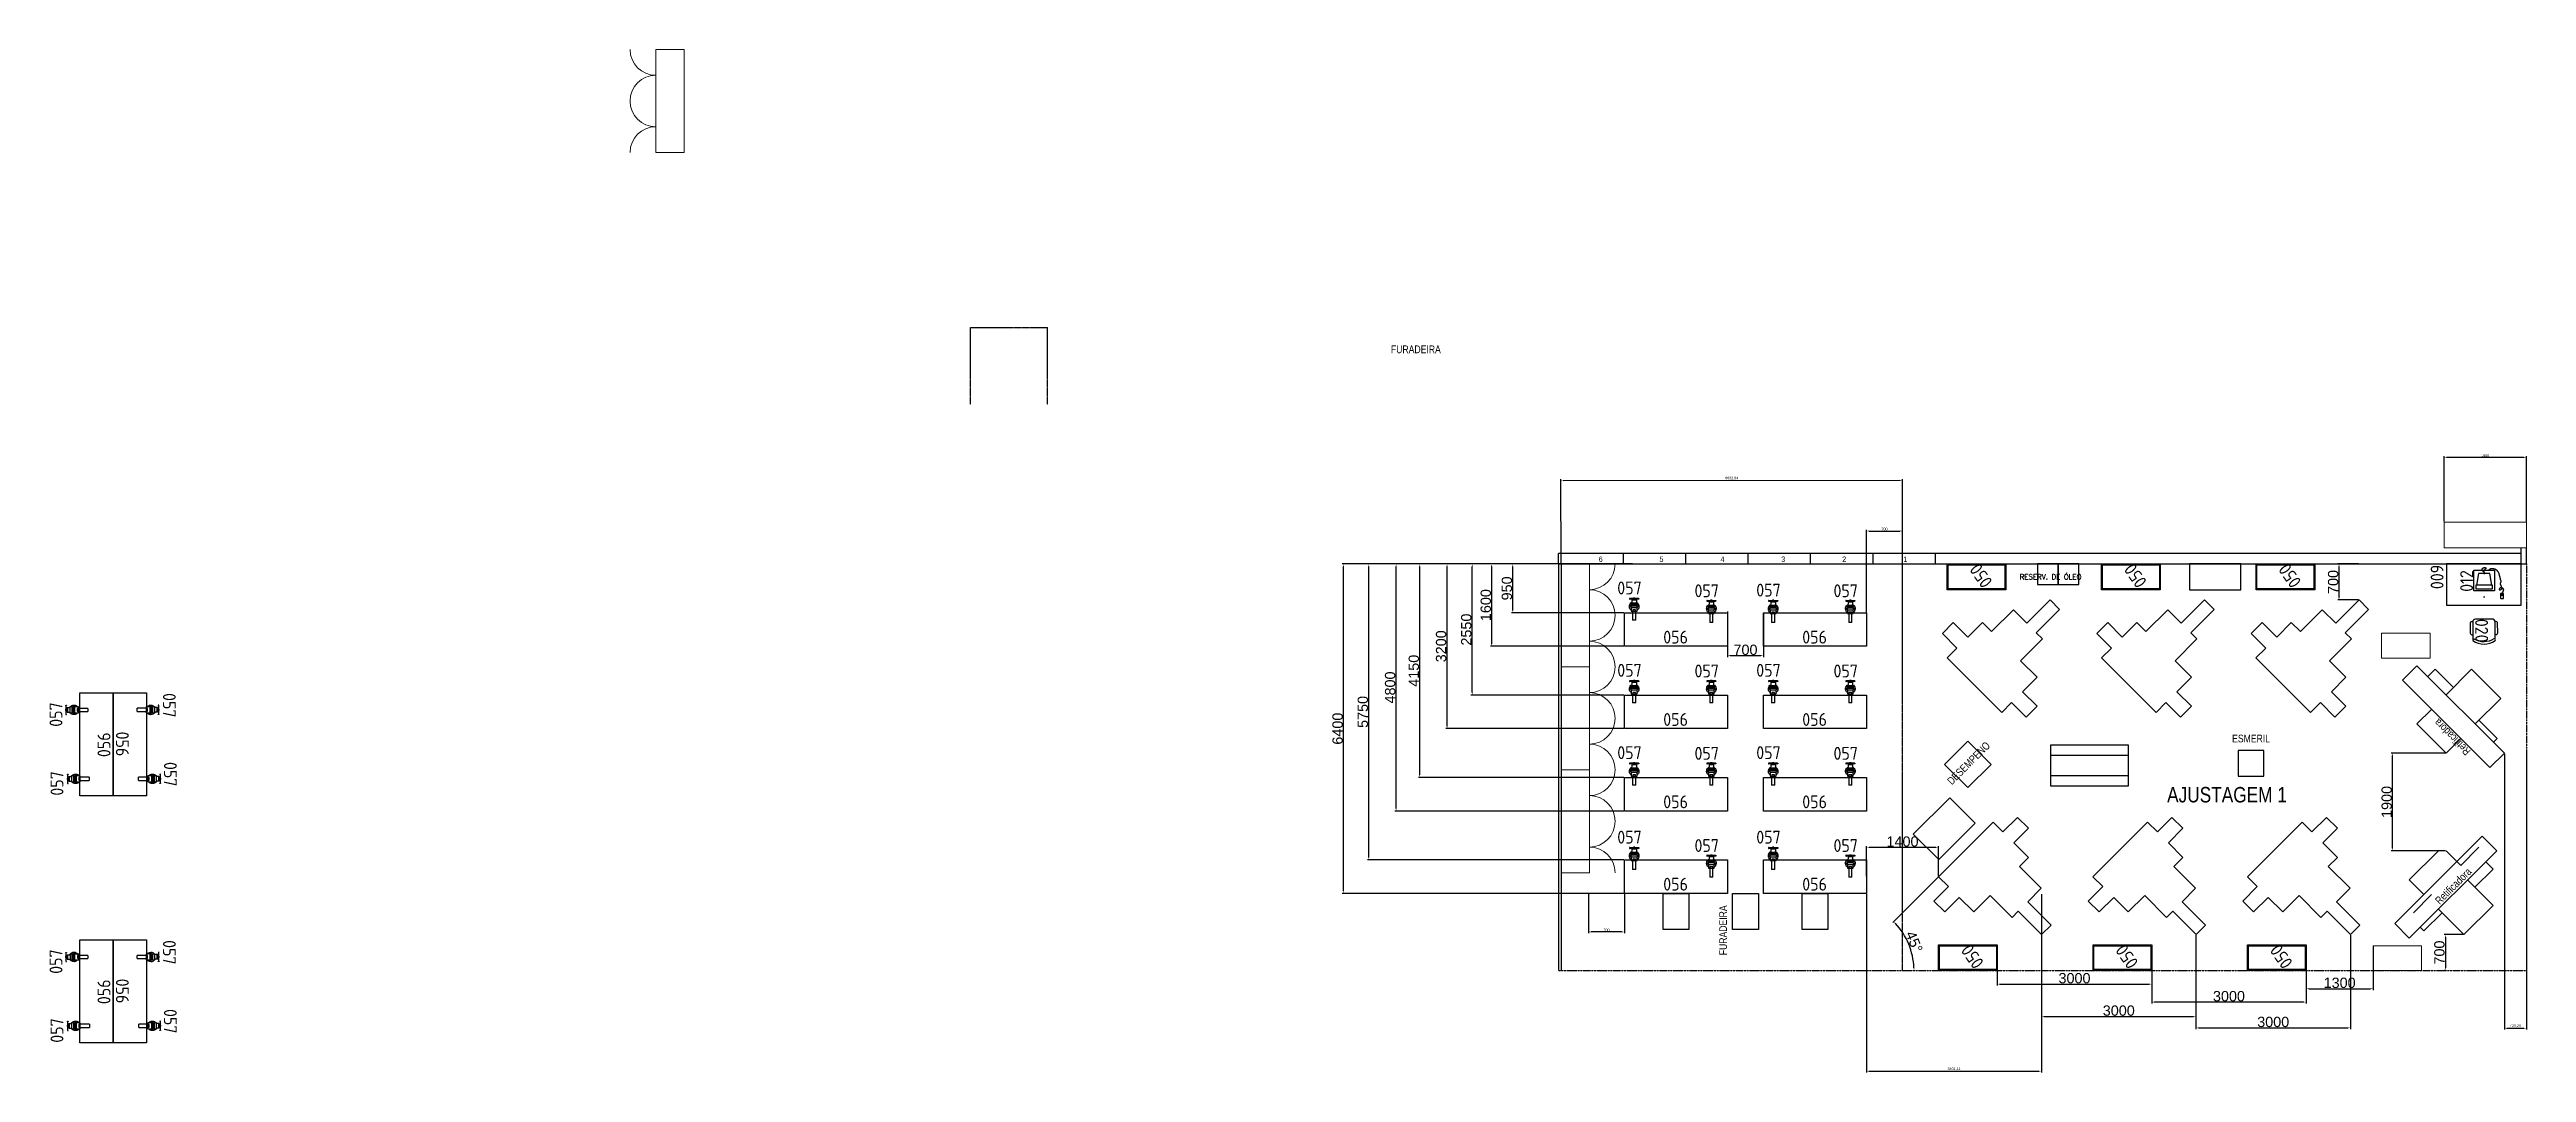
# Model space of a CAD drawing. Header units: millimetres. Extents: x 18768 to 1484868, y -11027 to 520152.
# Drawn here: x 1378164 to 1426277, y 250285 to 270160 of the extents above; entities that cross this region are included whole.
import ezdxf
from ezdxf.enums import TextEntityAlignment as Align

# ---------------------------------------------------------------- set-up
doc = ezdxf.new("R2010")
doc.units = ezdxf.units.MM
for name, pattern in [('DASHED2', [9.525, 6.35, -3.175]), ('DIVIDE', [2.15, 1.5, -0.2, 0.05, -0.15, 0.05, -0.2]), ('HIDDEN2', [4.7625, 3.175, -1.5875])]:
    doc.linetypes.add(name, pattern=pattern)
for name, color, linetype in [('3-MAQUINAS', 5, 'Continuous'), ('8-TEXTO-DETALHES', 6, 'Continuous'), ('L025-CONTORNO', 7, 'Continuous'), ('L025-IMAGIN', 1, 'DIVIDE'), ('L025-TEXTO', 7, 'Continuous'), ('L035-ARRANJO-ADQUIRIR', 102, 'Continuous'), ('L035-ARRANJO-EXISTENTE', 180, 'Continuous'), ('L035-TEXTO', 40, 'Continuous'), ('PAREDES', 7, 'Continuous')]:
    doc.layers.add(name, color=color, linetype=linetype)
doc.styles.add('ISO-CP--25', font='isocp.shx', dxfattribs={"height": 250})
doc.styles.add('ROMANS', font='romans', dxfattribs={"width": 0.8, "height": 300})
doc.styles.get("Standard").update_dxf_attribs({"font": 'arial.ttf'})
doc.dimstyles.new('Anotativo', dxfattribs={"dimscale": 0, "dimtxt": 2.5, "dimasz": 2.5, "dimexe": 1.25, "dimexo": 0.625, "dimtad": 1, "dimtxsty": 'Standard', "dimcen": 2.5, "dimadec": 0, "dimazin": 0, "dimtfac": 1, "dimtmove": 0, "dimatfit": 3, "dimfxl": 1, "dimarcsym": 0})

msp = doc.modelspace()

# ---------------------------------------------------------------- texts
at = {"layer": '8-TEXTO-DETALHES', "linetype": 'Continuous', "style": 'ROMANS'}
msp.add_text('RESERV. DE ÓLEO', height=100, dxfattribs=at).set_placement((1416433.833, 259864.129))
at = {"layer": 'L035-TEXTO', "width": 0.8}
for s, height, p in [('FURADEIRA', 150, (1404220, 264260)), ('6', 105, (1408255.483, 260204.284)), ('6', 105, (1408255.483, 260204.284)), ('5', 105, (1409436.337, 260204.284)), ('5', 105, (1409436.337, 260204.284)), ('4', 105, (1410622.692, 260204.284)), ('4', 105, (1410622.692, 260204.284)), ('3', 105, (1411800.91, 260204.284)), ('3', 105, (1411800.91, 260204.284)), ('2', 105, (1412985.259, 260204.284)), ('2', 105, (1412985.259, 260204.284)), ('1', 105, (1414173.276, 260204.284)), ('1', 105, (1414173.276, 260204.284)), ('ESMERIL', 150, (1420559.662, 256698.393)), ('AJUSTAGEM 1', 300, (1419296.536, 255531.709))]:
    msp.add_text(s, height=height, dxfattribs=at).set_placement(p)
for s, rotation, p in [('Retificadora', 135, (1425203.794, 256537.897)), ('DESEMPENO', 45, (1415115.848, 255862.574)), ('Retificadora', 45, (1424592.678, 253538.357)), ('FURADEIRA', 90, (1410747.565, 252563.261))]:
    msp.add_text(s, height=150, rotation=rotation, dxfattribs=at).set_placement(p)

# ---------------------------------------------------------------- blocks, each defined once
blk = doc.blocks.new('BL_SENAI_id9310100290')
at = {"layer": 'L035-ARRANJO-EXISTENTE', "color": 0}
for p, q in [((-515, 200), (-515, 139)), ((-515, 200), (-340, 200)), ((-340, 139), (-515, 139)), ((-340, 112), (-340, 227)), ((-340, 227), (-272, 227)), ((-272, 112), (-340, 112)), ((-228, 233), (-238, 233)), ((-238, 219), (-238, 106)), ((-238, 106), (-228, 106)), ((-228, 106), (-228, 233)), ((-217, 106), (-217, 233)), ((-217, 233), (-207, 233)), ((-207, 106), (-217, 106)), ((-207, 219), (-207, 106)), ((-178, 144), (-178, 195)), ((-114, 214), (-159, 214)), ((-114, 125), (-159, 125)), ((-121, 214), (-121, 125)), ((-114, 214), (-114, 125))]:
    blk.add_line(p, q, dxfattribs=at)
for points in [[(-340, 143), (-340, 197), (-314, 197), (-314, 143)], [(-268, 233), (-238, 233), (-238, 106), (-268, 106)], [(-178, 233), (-207, 233), (-207, 106), (-178, 106)], [(-114, 156), (-114, 183), (-83, 183), (-83, 156)], [(-104, 259), (-104, 252), (-88, 252), (-88, 259)], [(-104, 80), (-104, 86), (-88, 86), (-88, 80)]]:
    blk.add_lwpolyline(points, close=True, dxfattribs=at)
for points in [[(-99, 183), (-99, 252), (-92, 252), (-92, 183)], [(-92, 156), (-92, 86), (-99, 86), (-99, 156)]]:
    blk.add_lwpolyline(points, dxfattribs=at)
for centre in [(-250, 248), (-250, 92)]:
    blk.add_circle(centre, 7.45, dxfattribs=at)
for centre, radius, start, end in [((-247, 170), 92.8, 41.7386, 141.8707), ((-247, 170), 92.8, 218.1293, 318.2614), ((-272, 231), 4.33, 270, 0), ((-272, 108), 4.33, 0, 90), ((-159, 233), 19, 180, 270), ((-159, 106), 19, 90, 180)]:
    blk.add_arc(centre, radius, start, end, dxfattribs=at)
at = {"layer": 'L025-TEXTO', "style": 'ISO-CP--25'}
blk.add_attdef('rmp_mt_codmaterial', (15, 15), '', height=40, dxfattribs=at)
at = {"layer": 'L025-TEXTO', "style": 'ISO-CP--25', "flags": 1}
for tag in ['rmp_mt_nomeunid', 'rmp_mt_potencia', 'rmp_mt_cod']:
    blk.add_attdef(tag, (15, 15), '', height=40, dxfattribs=at)
blk = doc.blocks.new('BL_SENAI_id9320240650')
at = {"layer": 'L035-ARRANJO-EXISTENTE', "color": 0}
blk.add_lwpolyline([(-595, 399), (-595, -251), (1405, -251), (1405, 399)], close=True, dxfattribs=at)
at = {"layer": 'L025-TEXTO', "style": 'ISO-CP--25'}
blk.add_attdef('rmp_mt_codmaterial', (15, 15), '', height=40, dxfattribs=at)
at = {"layer": 'L025-TEXTO', "style": 'ISO-CP--25', "flags": 1}
for tag in ['rmp_mt_nomeunid', 'rmp_mt_potencia', 'rmp_mt_cod']:
    blk.add_attdef(tag, (15, 15), '', height=40, dxfattribs=at)
blk = doc.blocks.new('BL_SENAI_id9320230820')
at = {"layer": 'L035-ARRANJO-EXISTENTE', "color": 0}
blk.add_lwpolyline([(-449, -183), (691, -183), (691, 317), (-449, 317)], close=True, dxfattribs=at)
at = {"layer": 'L035-ARRANJO-EXISTENTE', "color": 0, "linetype": 'HIDDEN2'}
blk.add_lwpolyline([(-431, -165), (673, -165), (673, 299), (-431, 299)], close=True, dxfattribs=at)
at = {"layer": 'L025-TEXTO', "style": 'ISO-CP--25'}
blk.add_attdef('rmp_mt_codmaterial', (15, 15), '', height=40, dxfattribs=at)
at = {"layer": 'L025-TEXTO', "style": 'ISO-CP--25', "flags": 1}
for tag in ['rmp_mt_nomeunid', 'rmp_mt_potencia', 'rmp_mt_cod']:
    blk.add_attdef(tag, (15, 15), '', height=40, dxfattribs=at)
blk = doc.blocks.new('BL_SENAI_id9320210400')
at = {"layer": 'L035-ARRANJO-ADQUIRIR', "color": 0}
for points in [[(-690, 550, -0.290756), (-310, 550, 0.829608), (-284, 579, 0.333333), (-716, 579, 0.829608), (-690, 550)], [(-710, 550, 0.129448), (-717, 523), (-717, 219, 0.414214), (-663, 164), (-338, 164, 0.414214), (-284, 219), (-284, 525, 0.120944), (-290, 550)], [(-717, 464), (-737, 464, 0.414214), (-767, 434), (-767, 244, 0.414214), (-737, 214), (-717, 214)], [(-284, 214), (-264, 214, 0.414214), (-234, 244), (-234, 434, 0.414214), (-264, 464), (-284, 464)]]:
    blk.add_lwpolyline(points, format="xyb", dxfattribs=at)
at = {"layer": 'L025-TEXTO', "style": 'ISO-CP--25'}
blk.add_attdef('rmp_mt_codmaterial', (15, 15), '', height=40, dxfattribs=at)
at = {"layer": 'L025-TEXTO', "style": 'ISO-CP--25', "flags": 1}
for tag in ['rmp_mt_nomeunid', 'rmp_mt_potencia', 'rmp_mt_cod']:
    blk.add_attdef(tag, (15, 15), '', height=40, dxfattribs=at)
blk = doc.blocks.new('BL_SENAI_id9370710510')
at = {"layer": 'L035-ARRANJO-ADQUIRIR', "color": 0}
for p, q in [((185, 107), (161, 107)), ((173, 95), (173, 119)), ((491, 168), (491, 85)), ((491, 142), (549, 142)), ((491, 141), (549, 141)), ((495, 168), (495, 145)), ((511, 168), (495, 168)), ((495, 145), (511, 145)), ((542, 174), (498, 174)), ((498, 78), (542, 78)), ((511, 145), (511, 168)), ((529, 168), (512, 168)), ((512, 168), (512, 145)), ((512, 145), (529, 145)), ((529, 145), (529, 168)), ((530, 168), (530, 145)), ((546, 168), (530, 168)), ((530, 145), (546, 145)), ((546, 145), (546, 168)), ((549, 85), (549, 168))]:
    blk.add_line(p, q, dxfattribs=at)
for points in [[(-27, 229), (-27, 629), (373, 629), (373, 229)], [(162, 566), (184, 566), (184, 581), (162, 581)], [(335, 266), (335, 336), (10, 336), (10, 266)]]:
    blk.add_lwpolyline(points, close=True, dxfattribs=at)
for points in [[(323, 336), (283, 566), (63, 566), (23, 336)], [(173, 581), (172, 586), (170, 590), (168, 593), (165, 596), (162, 598), (160, 599), (158, 600), (156, 602), (154, 603), (153, 604), (152, 606), (152, 607), (152, 609), (151, 610), (151, 611), (150, 612), (149, 613), (148, 614), (146, 615), (145, 616), (143, 617), (141, 618), (139, 620), (138, 622), (136, 624), (135, 627), (134, 630), (133, 633), (133, 637), (133, 640), (133, 644), (133, 647), (134, 650), (134, 653), (135, 656), (137, 658), (138, 661), (140, 663), (142, 665), (144, 667), (146, 668), (148, 670), (151, 671), (153, 672), (156, 673), (158, 674), (160, 675), (162, 676), (164, 676), (166, 677), (168, 678), (170, 678), (172, 679), (174, 679), (175, 679), (177, 680), (179, 680), (180, 680), (182, 680), (183, 680), (185, 680), (187, 680), (189, 679), (190, 679), (192, 678), (194, 678), (195, 677), (197, 676), (199, 675), (200, 674), (201, 672), (203, 671), (204, 670), (205, 669), (205, 667), (206, 666), (206, 665), (206, 664), (206, 663), (206, 662), (205, 660), (205, 659), (204, 658), (203, 658), (201, 657), (200, 656), (199, 655), (197, 654), (196, 653), (194, 653), (193, 652), (191, 651), (190, 650), (189, 649), (187, 648), (186, 647), (185, 645), (184, 644), (183, 642), (182, 640), (181, 637), (179, 635), (176, 632), (173, 629)], [(268, 629), (272, 638), (277, 645), (282, 650), (288, 655), (294, 657), (300, 659), (307, 661), (313, 661), (320, 662), (326, 662), (332, 661), (338, 661), (343, 660), (349, 659), (355, 658), (360, 657), (366, 656), (371, 654), (377, 652), (382, 651), (387, 649), (392, 646), (397, 644), (402, 641), (406, 637), (411, 634), (415, 630), (419, 626), (422, 621), (426, 617), (430, 612), (433, 607), (437, 602), (440, 597), (443, 591), (447, 586), (449, 580), (452, 575), (454, 570), (456, 565), (457, 560), (458, 555), (459, 550), (460, 545), (460, 540), (461, 535), (461, 531), (462, 526), (464, 521), (466, 516), (467, 511), (470, 507), (472, 502), (474, 496), (475, 491), (477, 486), (478, 481), (479, 475), (480, 470), (481, 465), (481, 459), (482, 454), (483, 449), (484, 445), (486, 440), (487, 436), (489, 432), (491, 428), (492, 425), (494, 421), (495, 418), (496, 415), (496, 411), (496, 408), (496, 405), (495, 402), (494, 398), (493, 395), (492, 393), (490, 390), (488, 387), (486, 385), (484, 382), (482, 380), (481, 377), (480, 375), (479, 372), (479, 369), (479, 366), (479, 362), (481, 359), (482, 355), (484, 352), (486, 348), (488, 345), (490, 342), (492, 338), (493, 336), (495, 333), (497, 331), (498, 329), (499, 327), (500, 326), (501, 325), (501, 325), (501, 324), (501, 324), (501, 324), (501, 324), (500, 323), (500, 322), (501, 319), (501, 316), (502, 312), (503, 308), (504, 303), (505, 298), (506, 293), (507, 287), (508, 283), (509, 278), (510, 275), (511, 271), (511, 268), (511, 265), (510, 262), (509, 259), (507, 257), (505, 254), (502, 251), (498, 248), (495, 246), (491, 244), (487, 242), (483, 241), (480, 241), (477, 241), (475, 242), (473, 243), (471, 245), (470, 247), (469, 250), (469, 253), (469, 256), (469, 259), (470, 262), (471, 265), (472, 268), (473, 271), (475, 274), (477, 277), (479, 280), (482, 283), (485, 286), (488, 289), (491, 291), (495, 293), (498, 294), (503, 294), (507, 293), (512, 292), (517, 290), (522, 287), (527, 283), (531, 279), (536, 274), (539, 269), (542, 263), (543, 257), (544, 251), (544, 245), (543, 239), (542, 233), (540, 227), (538, 221), (536, 216), (533, 210), (530, 205), (528, 199), (525, 194), (523, 189), (521, 183), (520, 177), (520, 174)]]:
    blk.add_lwpolyline(points, dxfattribs=at)
for centre, start, end in [((498, 168), 90, 180), ((498, 85), 180, 270), ((542, 168), 0, 90), ((542, 85), 270, 0)]:
    blk.add_arc(centre, 6.72, start, end, dxfattribs=at)
at = {"layer": 'L025-TEXTO', "style": 'ISO-CP--25'}
blk.add_attdef('rmp_mt_codmaterial', (15, 15), '', height=40, dxfattribs=at)
at = {"layer": 'L025-TEXTO', "style": 'ISO-CP--25', "flags": 1}
for tag in ['rmp_mt_nomeunid', 'rmp_mt_potencia', 'rmp_mt_cod']:
    blk.add_attdef(tag, (15, 15), '', height=40, dxfattribs=at)
blk = doc.blocks.new('BL_SENAI_id9320220810')
at = {"layer": 'L025-CONTORNO', "color": 0}
blk.add_lwpolyline([(-688, 238), (112, 238), (112, 1688), (-688, 1688)], close=True, dxfattribs=at)
at = {"layer": 'L025-TEXTO', "style": 'ISO-CP--25'}
blk.add_attdef('rmp_mt_codmaterial', (15, 15), '', height=40, dxfattribs=at)
at = {"layer": 'L025-TEXTO', "style": 'ISO-CP--25', "flags": 1}
for tag in ['rmp_mt_nomeunid', 'rmp_mt_potencia', 'rmp_mt_cod']:
    blk.add_attdef(tag, (15, 15), '', height=40, dxfattribs=at)
blk = doc.blocks.new('*D489')
at = {"layer": 'DEFPOINTS', "color": 0, "linetype": 'ByBlock', "lineweight": 15, "transparency": 16777216}
for p in [(1410757, 259257), (1411457, 259215), (1410757, 258382)]:
    blk.add_point(p, dxfattribs=at)
at = {"layer": 'PAREDES', "color": 0, "linetype": 'ByBlock', "lineweight": -2, "transparency": 16777216}
for p, q in [((1410757, 259244), (1410757, 258357)), ((1411457, 259202), (1411457, 258357)), ((1411407, 258382), (1410807, 258382))]:
    blk.add_line(p, q, dxfattribs=at)
at = {"layer": 'PAREDES', "color": 0, "linetype": 'ByBlock', "lineweight": 15, "transparency": 16777216}
for points in [[(1410807, 258390), (1410807, 258373), (1410757, 258382)], [(1411407, 258390), (1411407, 258373), (1411457, 258382)]]:
    blk.add_solid(points, dxfattribs=at)
at = {"layer": 'PAREDES', "color": 0, "linetype": 'ByBlock', "lineweight": 15, "transparency": 16777216, "insert": (1411107, 258496), "char_height": 200, "attachment_point": 5}
blk.add_mtext('700', dxfattribs=at)
blk = doc.blocks.new('*D490')
at = {"layer": 'DEFPOINTS', "color": 0, "linetype": 'ByBlock', "lineweight": 15, "transparency": 16777216}
for p in [(1405800, 260165), (1408925, 260165), (1408757, 257615)]:
    blk.add_point(p, dxfattribs=at)
at = {"layer": 'PAREDES', "color": 0, "linetype": 'ByBlock', "lineweight": -2, "transparency": 16777216}
for p, q in [((1408912, 260165), (1405775, 260165)), ((1405800, 257665), (1405800, 260115)), ((1408745, 257615), (1405775, 257615))]:
    blk.add_line(p, q, dxfattribs=at)
at = {"layer": 'PAREDES', "color": 0, "linetype": 'ByBlock', "lineweight": 15, "transparency": 16777216}
for points in [[(1405792, 260115), (1405808, 260115), (1405800, 260165)], [(1405792, 257665), (1405808, 257665), (1405800, 257615)]]:
    blk.add_solid(points, dxfattribs=at)
at = {"layer": 'PAREDES', "color": 0, "linetype": 'ByBlock', "lineweight": 15, "transparency": 16777216, "insert": (1405685, 258890), "char_height": 200, "attachment_point": 5, "rotation": 90}
blk.add_mtext('2550', dxfattribs=at)
blk = doc.blocks.new('*D491')
at = {"layer": 'DEFPOINTS', "color": 0, "linetype": 'ByBlock', "lineweight": 15, "transparency": 16777216}
for p in [(1405310, 260165), (1408925, 260165), (1408757, 256965)]:
    blk.add_point(p, dxfattribs=at)
at = {"layer": 'PAREDES', "color": 0, "linetype": 'ByBlock', "lineweight": -2, "transparency": 16777216}
for p, q in [((1408912, 260165), (1405285, 260165)), ((1405310, 257015), (1405310, 260115)), ((1408745, 256965), (1405285, 256965))]:
    blk.add_line(p, q, dxfattribs=at)
at = {"layer": 'PAREDES', "color": 0, "linetype": 'ByBlock', "lineweight": 15, "transparency": 16777216}
for points in [[(1405302, 260115), (1405318, 260115), (1405310, 260165)], [(1405302, 257015), (1405318, 257015), (1405310, 256965)]]:
    blk.add_solid(points, dxfattribs=at)
at = {"layer": 'PAREDES', "color": 0, "linetype": 'ByBlock', "lineweight": 15, "transparency": 16777216, "insert": (1405195, 258565), "char_height": 200, "attachment_point": 5, "rotation": 90}
blk.add_mtext('3200', dxfattribs=at)
blk = doc.blocks.new('*D492')
at = {"layer": 'DEFPOINTS', "color": 0, "linetype": 'ByBlock', "lineweight": 15, "transparency": 16777216}
for p in [(1404780, 260165), (1408925, 260165), (1408757, 256015)]:
    blk.add_point(p, dxfattribs=at)
at = {"layer": 'PAREDES', "color": 0, "linetype": 'ByBlock', "lineweight": -2, "transparency": 16777216}
for p, q in [((1408912, 260165), (1404755, 260165)), ((1404780, 256065), (1404780, 260115)), ((1408745, 256015), (1404755, 256015))]:
    blk.add_line(p, q, dxfattribs=at)
at = {"layer": 'PAREDES', "color": 0, "linetype": 'ByBlock', "lineweight": 15, "transparency": 16777216}
for points in [[(1404772, 260115), (1404788, 260115), (1404780, 260165)], [(1404772, 256065), (1404788, 256065), (1404780, 256015)]]:
    blk.add_solid(points, dxfattribs=at)
at = {"layer": 'PAREDES', "color": 0, "linetype": 'ByBlock', "lineweight": 15, "transparency": 16777216, "insert": (1404665, 258090), "char_height": 200, "attachment_point": 5, "rotation": 90}
blk.add_mtext('4150', dxfattribs=at)
blk = doc.blocks.new('*D493')
at = {"layer": 'DEFPOINTS', "color": 0, "linetype": 'ByBlock', "lineweight": 15, "transparency": 16777216}
for p in [(1404320, 260165), (1408925, 260165), (1408757, 255365)]:
    blk.add_point(p, dxfattribs=at)
at = {"layer": 'PAREDES', "color": 0, "linetype": 'ByBlock', "lineweight": -2, "transparency": 16777216}
for p, q in [((1408912, 260165), (1404295, 260165)), ((1404320, 255415), (1404320, 260115)), ((1408745, 255365), (1404295, 255365))]:
    blk.add_line(p, q, dxfattribs=at)
at = {"layer": 'PAREDES', "color": 0, "linetype": 'ByBlock', "lineweight": 15, "transparency": 16777216}
for points in [[(1404312, 260115), (1404328, 260115), (1404320, 260165)], [(1404312, 255415), (1404328, 255415), (1404320, 255365)]]:
    blk.add_solid(points, dxfattribs=at)
at = {"layer": 'PAREDES', "color": 0, "linetype": 'ByBlock', "lineweight": 15, "transparency": 16777216, "insert": (1404205, 257765), "char_height": 200, "attachment_point": 5, "rotation": 90}
blk.add_mtext('4800', dxfattribs=at)
blk = doc.blocks.new('*D494')
at = {"layer": 'DEFPOINTS', "color": 0, "linetype": 'ByBlock', "lineweight": 15, "transparency": 16777216}
for p in [(1403790, 260165), (1408925, 260165), (1408757, 254415)]:
    blk.add_point(p, dxfattribs=at)
at = {"layer": 'PAREDES', "color": 0, "linetype": 'ByBlock', "lineweight": -2, "transparency": 16777216}
for p, q in [((1408912, 260165), (1403765, 260165)), ((1403790, 254465), (1403790, 260115)), ((1408745, 254415), (1403765, 254415))]:
    blk.add_line(p, q, dxfattribs=at)
at = {"layer": 'PAREDES', "color": 0, "linetype": 'ByBlock', "lineweight": 15, "transparency": 16777216}
for points in [[(1403782, 260115), (1403798, 260115), (1403790, 260165)], [(1403782, 254465), (1403798, 254465), (1403790, 254415)]]:
    blk.add_solid(points, dxfattribs=at)
at = {"layer": 'PAREDES', "color": 0, "linetype": 'ByBlock', "lineweight": 15, "transparency": 16777216, "insert": (1403675, 257290), "char_height": 200, "attachment_point": 5, "rotation": 90}
blk.add_mtext('5750', dxfattribs=at)
blk = doc.blocks.new('*D495')
at = {"layer": 'DEFPOINTS', "color": 0, "linetype": 'ByBlock', "lineweight": 15, "transparency": 16777216}
for p in [(1403300, 260165), (1408925, 260165), (1408757, 253765)]:
    blk.add_point(p, dxfattribs=at)
at = {"layer": 'PAREDES', "color": 0, "linetype": 'ByBlock', "lineweight": -2, "transparency": 16777216}
for p, q in [((1408912, 260165), (1403275, 260165)), ((1403300, 253815), (1403300, 260115)), ((1408745, 253765), (1403275, 253765))]:
    blk.add_line(p, q, dxfattribs=at)
at = {"layer": 'PAREDES', "color": 0, "linetype": 'ByBlock', "lineweight": 15, "transparency": 16777216}
for points in [[(1403292, 260115), (1403308, 260115), (1403300, 260165)], [(1403292, 253815), (1403308, 253815), (1403300, 253765)]]:
    blk.add_solid(points, dxfattribs=at)
at = {"layer": 'PAREDES', "color": 0, "linetype": 'ByBlock', "lineweight": 15, "transparency": 16777216, "insert": (1403185, 256965), "char_height": 200, "attachment_point": 5, "rotation": 90}
blk.add_mtext('6400', dxfattribs=at)
blk = doc.blocks.new('*D496')
at = {"layer": 'DEFPOINTS', "color": 0, "linetype": 'ByBlock', "lineweight": 15, "transparency": 16777216}
for p in [(1415918, 255150), (1414857, 254089), (1414334, 252614), (1407474, 252265), (1426277, 252265)]:
    blk.add_point(p, dxfattribs=at)
at = {"layer": 'PAREDES', "color": 0, "linetype": 'ByBlock', "lineweight": -2, "transparency": 16777216}
blk.add_line((1414848, 254080), (1413967, 253200), dxfattribs=at)
blk.add_arc((1413033, 252265), 1347, 2.1274, 42.8726, dxfattribs=at)
at = {"layer": 'PAREDES', "color": 0, "linetype": 'ByBlock', "lineweight": 15, "transparency": 16777216}
for points in [[(1414014, 253175), (1414026, 253187), (1413985, 253217)], [(1414387, 252315), (1414370, 252315), (1414380, 252265)]]:
    blk.add_solid(points, dxfattribs=at)
at = {"layer": 'PAREDES', "color": 0, "linetype": 'ByBlock', "lineweight": 15, "transparency": 16777216, "insert": (1414383, 252824), "char_height": 200, "attachment_point": 5, "rotation": 292.5}
blk.add_mtext('45°', dxfattribs=at)
blk = doc.blocks.new('*D497')
at = {"layer": 'DEFPOINTS', "color": 0, "linetype": 'ByBlock', "lineweight": 15, "transparency": 16777216}
for p in [(1415998, 252765), (1418998, 252765), (1418998, 252002)]:
    blk.add_point(p, dxfattribs=at)
at = {"layer": 'PAREDES', "color": 0, "linetype": 'ByBlock', "lineweight": -2, "transparency": 16777216}
for p, q in [((1415998, 252752), (1415998, 251977)), ((1418998, 252752), (1418998, 251977)), ((1416048, 252002), (1418948, 252002))]:
    blk.add_line(p, q, dxfattribs=at)
at = {"layer": 'PAREDES', "color": 0, "linetype": 'ByBlock', "lineweight": 15, "transparency": 16777216}
for points in [[(1416048, 252010), (1416048, 251993), (1415998, 252002)], [(1418948, 252010), (1418948, 251993), (1418998, 252002)]]:
    blk.add_solid(points, dxfattribs=at)
at = {"layer": 'PAREDES', "color": 0, "linetype": 'ByBlock', "lineweight": 15, "transparency": 16777216, "insert": (1417498, 252116), "char_height": 200, "attachment_point": 5}
blk.add_mtext('3000', dxfattribs=at)
blk = doc.blocks.new('*D498')
at = {"layer": 'DEFPOINTS', "color": 0, "linetype": 'ByBlock', "lineweight": 15, "transparency": 16777216}
for p in [(1418998, 252265), (1421998, 252265), (1418998, 251652)]:
    blk.add_point(p, dxfattribs=at)
at = {"layer": 'PAREDES', "color": 0, "linetype": 'ByBlock', "lineweight": -2, "transparency": 16777216}
for p, q in [((1418998, 252252), (1418998, 251627)), ((1421998, 252252), (1421998, 251627)), ((1421948, 251652), (1419048, 251652))]:
    blk.add_line(p, q, dxfattribs=at)
at = {"layer": 'PAREDES', "color": 0, "linetype": 'ByBlock', "lineweight": 15, "transparency": 16777216}
for points in [[(1419048, 251660), (1419048, 251643), (1418998, 251652)], [(1421948, 251660), (1421948, 251643), (1421998, 251652)]]:
    blk.add_solid(points, dxfattribs=at)
at = {"layer": 'PAREDES', "color": 0, "linetype": 'ByBlock', "lineweight": 15, "transparency": 16777216, "insert": (1420498, 251766), "char_height": 200, "attachment_point": 5}
blk.add_mtext('3000', dxfattribs=at)
blk = doc.blocks.new('*D499')
at = {"layer": 'DEFPOINTS', "color": 0, "linetype": 'ByBlock', "lineweight": 15, "transparency": 16777216}
for p in [(1416858, 252965), (1419858, 252965), (1419858, 251372)]:
    blk.add_point(p, dxfattribs=at)
at = {"layer": 'PAREDES', "color": 0, "linetype": 'ByBlock', "lineweight": -2, "transparency": 16777216}
for p, q in [((1416858, 252952), (1416858, 251347)), ((1419858, 252952), (1419858, 251347)), ((1416908, 251372), (1419808, 251372))]:
    blk.add_line(p, q, dxfattribs=at)
at = {"layer": 'PAREDES', "color": 0, "linetype": 'ByBlock', "lineweight": 15, "transparency": 16777216}
for points in [[(1416908, 251380), (1416908, 251363), (1416858, 251372)], [(1419808, 251380), (1419808, 251363), (1419858, 251372)]]:
    blk.add_solid(points, dxfattribs=at)
at = {"layer": 'PAREDES', "color": 0, "linetype": 'ByBlock', "lineweight": 15, "transparency": 16777216, "insert": (1418358, 251486), "char_height": 200, "attachment_point": 5}
blk.add_mtext('3000', dxfattribs=at)
blk = doc.blocks.new('*D500')
at = {"layer": 'DEFPOINTS', "color": 0, "linetype": 'ByBlock', "lineweight": 15, "transparency": 16777216}
for p in [(1419858, 252965), (1422858, 252965), (1422858, 251152)]:
    blk.add_point(p, dxfattribs=at)
at = {"layer": 'PAREDES', "color": 0, "linetype": 'ByBlock', "lineweight": -2, "transparency": 16777216}
for p, q in [((1419858, 252952), (1419858, 251127)), ((1422858, 252952), (1422858, 251127)), ((1419908, 251152), (1422808, 251152))]:
    blk.add_line(p, q, dxfattribs=at)
at = {"layer": 'PAREDES', "color": 0, "linetype": 'ByBlock', "lineweight": 15, "transparency": 16777216}
for points in [[(1419908, 251160), (1419908, 251143), (1419858, 251152)], [(1422808, 251160), (1422808, 251143), (1422858, 251152)]]:
    blk.add_solid(points, dxfattribs=at)
at = {"layer": 'PAREDES', "color": 0, "linetype": 'ByBlock', "lineweight": 15, "transparency": 16777216, "insert": (1421358, 251266), "char_height": 200, "attachment_point": 5}
blk.add_mtext('3000', dxfattribs=at)
blk = doc.blocks.new('*D501')
at = {"layer": 'DEFPOINTS', "color": 0, "linetype": 'ByBlock', "lineweight": 15, "transparency": 16777216}
for p in [(1422637, 260165), (1423024, 260165), (1423024, 259465)]:
    blk.add_point(p, dxfattribs=at)
at = {"layer": 'PAREDES', "color": 0, "linetype": 'ByBlock', "lineweight": -2, "transparency": 16777216}
for p, q in [((1423012, 260165), (1422612, 260165)), ((1422637, 259515), (1422637, 260115)), ((1423012, 259465), (1422612, 259465))]:
    blk.add_line(p, q, dxfattribs=at)
at = {"layer": 'PAREDES', "color": 0, "linetype": 'ByBlock', "lineweight": 15, "transparency": 16777216}
for points in [[(1422629, 260115), (1422645, 260115), (1422637, 260165)], [(1422629, 259515), (1422645, 259515), (1422637, 259465)]]:
    blk.add_solid(points, dxfattribs=at)
at = {"layer": 'PAREDES', "color": 0, "linetype": 'ByBlock', "lineweight": 15, "transparency": 16777216, "insert": (1422523, 259815), "char_height": 200, "attachment_point": 5, "rotation": 90}
blk.add_mtext('700', dxfattribs=at)
blk = doc.blocks.new('*D502')
at = {"layer": 'DEFPOINTS', "color": 0, "linetype": 'ByBlock', "lineweight": 15, "transparency": 16777216}
for p in [(1421998, 252765), (1423298, 252745), (1423298, 251912)]:
    blk.add_point(p, dxfattribs=at)
at = {"layer": 'PAREDES', "color": 0, "linetype": 'ByBlock', "lineweight": -2, "transparency": 16777216}
for p, q in [((1421998, 252753), (1421998, 251887)), ((1423298, 252732), (1423298, 251887)), ((1422048, 251912), (1423248, 251912))]:
    blk.add_line(p, q, dxfattribs=at)
at = {"layer": 'PAREDES', "color": 0, "linetype": 'ByBlock', "lineweight": 15, "transparency": 16777216}
for points in [[(1422048, 251920), (1422048, 251903), (1421998, 251912)], [(1423248, 251920), (1423248, 251903), (1423298, 251912)]]:
    blk.add_solid(points, dxfattribs=at)
at = {"layer": 'PAREDES', "color": 0, "linetype": 'ByBlock', "lineweight": 15, "transparency": 16777216, "insert": (1422648, 252026), "char_height": 200, "attachment_point": 5}
blk.add_mtext('1300', dxfattribs=at)
blk = doc.blocks.new('*D503')
at = {"layer": 'DEFPOINTS', "color": 0, "linetype": 'ByBlock', "lineweight": 15, "transparency": 16777216}
for p in [(1425063, 252965), (1424702, 252265), (1424708, 252265)]:
    blk.add_point(p, dxfattribs=at)
at = {"layer": 'PAREDES', "color": 0, "linetype": 'ByBlock', "lineweight": -2, "transparency": 16777216}
for p, q in [((1425050, 252965), (1424677, 252965)), ((1424702, 252915), (1424702, 252315)), ((1424696, 252265), (1424677, 252265))]:
    blk.add_line(p, q, dxfattribs=at)
at = {"layer": 'PAREDES', "color": 0, "linetype": 'ByBlock', "lineweight": 15, "transparency": 16777216}
for points in [[(1424694, 252915), (1424710, 252915), (1424702, 252965)], [(1424694, 252315), (1424710, 252315), (1424702, 252265)]]:
    blk.add_solid(points, dxfattribs=at)
at = {"layer": 'PAREDES', "color": 0, "linetype": 'ByBlock', "lineweight": 15, "transparency": 16777216, "insert": (1424587, 252615), "char_height": 200, "attachment_point": 5, "rotation": 90}
blk.add_mtext('700', dxfattribs=at)
blk = doc.blocks.new('*D504')
at = {"layer": 'DEFPOINTS', "color": 0, "linetype": 'ByBlock', "lineweight": 15, "transparency": 16777216}
for p in [(1423677, 256491), (1424716, 256491), (1424716, 254591)]:
    blk.add_point(p, dxfattribs=at)
at = {"layer": 'PAREDES', "color": 0, "linetype": 'ByBlock', "lineweight": -2, "transparency": 16777216}
for p, q in [((1424704, 256491), (1423652, 256491)), ((1423677, 254641), (1423677, 256441)), ((1424704, 254591), (1423652, 254591))]:
    blk.add_line(p, q, dxfattribs=at)
at = {"layer": 'PAREDES', "color": 0, "linetype": 'ByBlock', "lineweight": 15, "transparency": 16777216}
for points in [[(1423669, 256441), (1423685, 256441), (1423677, 256491)], [(1423669, 254641), (1423685, 254641), (1423677, 254591)]]:
    blk.add_solid(points, dxfattribs=at)
at = {"layer": 'PAREDES', "color": 0, "linetype": 'ByBlock', "lineweight": 15, "transparency": 16777216, "insert": (1423563, 255541), "char_height": 200, "attachment_point": 5, "rotation": 90}
blk.add_mtext('1900', dxfattribs=at)
blk = doc.blocks.new('*D505')
at = {"layer": 'DEFPOINTS', "color": 0, "linetype": 'ByBlock', "lineweight": 15, "transparency": 16777216}
for p in [(1424677, 262235), (1424677, 260979), (1426277, 260979)]:
    blk.add_point(p, dxfattribs=at)
at = {"layer": 'PAREDES', "color": 0, "linetype": 'ByBlock', "lineweight": -2, "transparency": 16777216}
for p, q in [((1424677, 260992), (1424677, 262260)), ((1426227, 262235), (1424727, 262235)), ((1426277, 260992), (1426277, 262260))]:
    blk.add_line(p, q, dxfattribs=at)
at = {"layer": 'PAREDES', "color": 0, "linetype": 'ByBlock', "lineweight": 15, "transparency": 16777216}
for points in [[(1424727, 262243), (1424727, 262227), (1424677, 262235)], [(1426227, 262243), (1426227, 262227), (1426277, 262235)]]:
    blk.add_solid(points, dxfattribs=at)
at = {"layer": 'PAREDES', "color": 0, "linetype": 'ByBlock', "lineweight": 15, "transparency": 16777216, "insert": (1425477, 262273), "char_height": 50, "attachment_point": 5}
blk.add_mtext('1600', dxfattribs=at)
blk = doc.blocks.new('*D506')
at = {"layer": 'DEFPOINTS', "color": 0, "linetype": 'ByBlock', "lineweight": 15, "transparency": 16777216}
for p in [(1408057, 253765), (1408757, 253765), (1408057, 253015)]:
    blk.add_point(p, dxfattribs=at)
at = {"layer": 'PAREDES', "color": 0, "linetype": 'ByBlock', "lineweight": -2, "transparency": 16777216}
for p, q in [((1408057, 253752), (1408057, 252990)), ((1408757, 253752), (1408757, 252990)), ((1408707, 253015), (1408107, 253015))]:
    blk.add_line(p, q, dxfattribs=at)
at = {"layer": 'PAREDES', "color": 0, "linetype": 'ByBlock', "lineweight": 15, "transparency": 16777216}
for points in [[(1408107, 253023), (1408107, 253007), (1408057, 253015)], [(1408707, 253023), (1408707, 253007), (1408757, 253015)]]:
    blk.add_solid(points, dxfattribs=at)
at = {"layer": 'PAREDES', "color": 0, "linetype": 'ByBlock', "lineweight": 15, "transparency": 16777216, "insert": (1408407, 253053), "char_height": 50, "attachment_point": 5}
blk.add_mtext('700', dxfattribs=at)
blk = doc.blocks.new('*D507')
at = {"layer": 'DEFPOINTS', "color": 0, "linetype": 'ByBlock', "lineweight": 15, "transparency": 16777216}
for p in [(1406587, 260165), (1408736, 260165), (1408757, 259215)]:
    blk.add_point(p, dxfattribs=at)
at = {"layer": 'PAREDES', "color": 0, "linetype": 'ByBlock', "lineweight": -2, "transparency": 16777216}
for p, q in [((1408724, 260165), (1406562, 260165)), ((1406587, 259265), (1406587, 260115)), ((1408745, 259215), (1406562, 259215))]:
    blk.add_line(p, q, dxfattribs=at)
at = {"layer": 'PAREDES', "color": 0, "linetype": 'ByBlock', "lineweight": 15, "transparency": 16777216}
for points in [[(1406579, 260115), (1406595, 260115), (1406587, 260165)], [(1406579, 259265), (1406595, 259265), (1406587, 259215)]]:
    blk.add_solid(points, dxfattribs=at)
at = {"layer": 'PAREDES', "color": 0, "linetype": 'ByBlock', "lineweight": 15, "transparency": 16777216, "insert": (1406473, 259690), "char_height": 200, "attachment_point": 5, "rotation": 90}
blk.add_mtext('950', dxfattribs=at)
blk = doc.blocks.new('*D508')
at = {"layer": 'DEFPOINTS', "color": 0, "linetype": 'ByBlock', "lineweight": 15, "transparency": 16777216}
for p in [(1406177, 260165), (1408736, 260165), (1408757, 258565)]:
    blk.add_point(p, dxfattribs=at)
at = {"layer": 'PAREDES', "color": 0, "linetype": 'ByBlock', "lineweight": -2, "transparency": 16777216}
for p, q in [((1408724, 260165), (1406152, 260165)), ((1406177, 258615), (1406177, 260115)), ((1408745, 258565), (1406152, 258565))]:
    blk.add_line(p, q, dxfattribs=at)
at = {"layer": 'PAREDES', "color": 0, "linetype": 'ByBlock', "lineweight": 15, "transparency": 16777216}
for points in [[(1406169, 260115), (1406185, 260115), (1406177, 260165)], [(1406169, 258615), (1406185, 258615), (1406177, 258565)]]:
    blk.add_solid(points, dxfattribs=at)
at = {"layer": 'PAREDES', "color": 0, "linetype": 'ByBlock', "lineweight": 15, "transparency": 16777216, "insert": (1406063, 259365), "char_height": 200, "attachment_point": 5, "rotation": 90}
blk.add_mtext('1600', dxfattribs=at)
blk = doc.blocks.new('*D509')
at = {"layer": 'DEFPOINTS', "color": 0, "linetype": 'ByBlock', "lineweight": 15, "transparency": 16777216}
for p in [(1414157, 260805), (1413457, 259215), (1414157, 259215)]:
    blk.add_point(p, dxfattribs=at)
at = {"layer": 'PAREDES', "color": 0, "linetype": 'ByBlock', "lineweight": -2, "transparency": 16777216}
for p, q in [((1413457, 259227), (1413457, 260830)), ((1413507, 260805), (1414107, 260805)), ((1414157, 259227), (1414157, 260830))]:
    blk.add_line(p, q, dxfattribs=at)
at = {"layer": 'PAREDES', "color": 0, "linetype": 'ByBlock', "lineweight": 15, "transparency": 16777216}
for points in [[(1413507, 260813), (1413507, 260797), (1413457, 260805)], [(1414107, 260813), (1414107, 260797), (1414157, 260805)]]:
    blk.add_solid(points, dxfattribs=at)
at = {"layer": 'PAREDES', "color": 0, "linetype": 'ByBlock', "lineweight": 15, "transparency": 16777216, "insert": (1413807, 260843), "char_height": 50, "attachment_point": 5}
blk.add_mtext('700', dxfattribs=at)
blk = doc.blocks.new('*D510')
at = {"layer": 'DEFPOINTS', "color": 0, "linetype": 'ByBlock', "lineweight": 15, "transparency": 16777216}
for p in [(1413457, 254655), (1413457, 254089), (1414857, 254089)]:
    blk.add_point(p, dxfattribs=at)
at = {"layer": 'PAREDES', "color": 0, "linetype": 'ByBlock', "lineweight": -2, "transparency": 16777216}
for p, q in [((1413457, 254102), (1413457, 254680)), ((1414807, 254655), (1413507, 254655)), ((1414857, 254102), (1414857, 254680))]:
    blk.add_line(p, q, dxfattribs=at)
at = {"layer": 'PAREDES', "color": 0, "linetype": 'ByBlock', "lineweight": 15, "transparency": 16777216}
for points in [[(1413507, 254663), (1413507, 254647), (1413457, 254655)], [(1414807, 254663), (1414807, 254647), (1414857, 254655)]]:
    blk.add_solid(points, dxfattribs=at)
at = {"layer": 'PAREDES', "color": 0, "linetype": 'ByBlock', "lineweight": 15, "transparency": 16777216, "insert": (1414157, 254770), "char_height": 200, "attachment_point": 5}
blk.add_mtext('1400', dxfattribs=at)
blk = doc.blocks.new('*D511')
at = {"layer": 'DEFPOINTS', "color": 0, "linetype": 'ByBlock', "lineweight": 15, "transparency": 16777216}
for p in [(1425848, 256491), (1426277, 256491), (1426277, 251145)]:
    blk.add_point(p, dxfattribs=at)
at = {"layer": 'PAREDES', "color": 0, "linetype": 'ByBlock', "lineweight": -2, "transparency": 16777216}
for p, q in [((1425848, 256479), (1425848, 251120)), ((1426277, 256479), (1426277, 251120)), ((1425898, 251145), (1426227, 251145))]:
    blk.add_line(p, q, dxfattribs=at)
at = {"layer": 'PAREDES', "color": 0, "linetype": 'ByBlock', "lineweight": 15, "transparency": 16777216}
for points in [[(1425898, 251153), (1425898, 251137), (1425848, 251145)], [(1426227, 251153), (1426227, 251137), (1426277, 251145)]]:
    blk.add_solid(points, dxfattribs=at)
at = {"layer": 'PAREDES', "color": 0, "linetype": 'ByBlock', "lineweight": 15, "transparency": 16777216, "insert": (1426063, 251188), "char_height": 50, "attachment_point": 5}
blk.add_mtext('429,29', dxfattribs=at)
blk = doc.blocks.new('*D517')
at = {"layer": 'DEFPOINTS', "color": 0, "linetype": 'ByBlock', "lineweight": 15, "transparency": 16777216}
for p in [(1413457, 253765), (1416858, 253765), (1416858, 250310)]:
    blk.add_point(p, dxfattribs=at)
at = {"layer": 'PAREDES', "color": 0, "linetype": 'ByBlock', "lineweight": -2, "transparency": 16777216}
for p, q in [((1413457, 253752), (1413457, 250285)), ((1416858, 253752), (1416858, 250285)), ((1413507, 250310), (1416808, 250310))]:
    blk.add_line(p, q, dxfattribs=at)
at = {"layer": 'PAREDES', "color": 0, "linetype": 'ByBlock', "lineweight": 15, "transparency": 16777216}
for points in [[(1413507, 250318), (1413507, 250302), (1413457, 250310)], [(1416808, 250318), (1416808, 250302), (1416858, 250310)]]:
    blk.add_solid(points, dxfattribs=at)
at = {"layer": 'PAREDES', "color": 0, "linetype": 'ByBlock', "lineweight": 15, "transparency": 16777216, "insert": (1415158, 250353), "char_height": 50, "attachment_point": 5}
blk.add_mtext('3401,11', dxfattribs=at)
blk = doc.blocks.new('*D524')
at = {"layer": 'DEFPOINTS', "color": 0, "linetype": 'ByBlock', "lineweight": 15, "transparency": 16777216}
for p in [(1414156, 261790), (1407524, 260165), (1414157, 260169)]:
    blk.add_point(p, dxfattribs=at)
at = {"layer": 'PAREDES', "color": 0, "linetype": 'ByBlock', "lineweight": -2, "transparency": 16777216}
for p, q in [((1407524, 260177), (1407523, 261811)), ((1407573, 261786), (1414106, 261790)), ((1414157, 260181), (1414156, 261815))]:
    blk.add_line(p, q, dxfattribs=at)
at = {"layer": 'PAREDES', "color": 0, "linetype": 'ByBlock', "lineweight": 15, "transparency": 16777216}
for points in [[(1407573, 261795), (1407573, 261778), (1407523, 261786)], [(1414106, 261798), (1414106, 261782), (1414156, 261790)]]:
    blk.add_solid(points, dxfattribs=at)
at = {"layer": 'PAREDES', "color": 0, "linetype": 'ByBlock', "lineweight": 15, "transparency": 16777216, "insert": (1410840, 261831), "char_height": 50, "attachment_point": 5, "rotation": 0.0324}
blk.add_mtext('6632,84', dxfattribs=at)

# ---------------------------------------------------------------- dimensions: what is measured, and where the dimension line sits
at = {"layer": 'PAREDES', "linetype": 'ByBlock', "lineweight": 15}
for base, p1, p2, picture, middle in [((1424677.15, 262235), (1426277.15, 260979.29), (1424677.15, 260979.29), '*D505', (1425477.15, 262273.029)), ((1414157.1425, 260805), (1413457.1465, 259214.9995), (1414157.1425, 259214.9995), '*D509', (1413807.1445, 260843.0286)), ((1426277.15, 251145), (1425847.861, 256491.344), (1426277.15, 256491.344), '*D511', (1426062.505, 251187.548)), ((1408057.15, 253015), (1408757.147, 253764.999), (1408057.15, 253764.999), '*D506', (1408407.148, 253053.029)), ((1416858.257, 250310), (1413457.147, 253764.999), (1416858.257, 253764.999), '*D517', (1415157.702, 250352.548))]:
    dim = msp.add_linear_dim(base=base, p1=p1, p2=p2, dimstyle='Anotativo', dxfattribs=at)
    dim.commit()
    dim.dimension.update_dxf_attribs({"geometry": picture, "text_midpoint": middle})
dim = msp.add_aligned_dim(p1=(1407524.299, 260165), p2=(1414157.142, 260168.75), distance=1621.288, dimstyle='Anotativo', dxfattribs=at)
dim.commit()
dim.dimension.update_dxf_attribs({"geometry": '*D524', "text_midpoint": (1410839.78, 261830.71)})
for base, p1, p2, angle, picture, middle in [((1403300, 260165), (1408757.147, 253764.999), (1408924.896, 260165), 90, '*D495', (1403185.385, 256965)), ((1403790, 260165), (1408757.147, 254414.999), (1408924.896, 260165), 90, '*D494', (1403675.385, 257290)), ((1404320, 260165), (1408757.147, 255364.999), (1408924.896, 260165), 90, '*D493', (1404205.385, 257765)), ((1404780, 260165), (1408757.147, 256014.999), (1408924.896, 260165), 90, '*D492', (1404665.385, 258090)), ((1405310, 260165), (1408757.147, 256964.999), (1408924.896, 260165), 90, '*D491', (1405195.317, 258565)), ((1405800, 260165), (1408757.147, 257614.999), (1408924.896, 260165), 90, '*D490', (1405685.385, 258890)), ((1406177.15, 260165), (1408757.147, 258564.999), (1408736.299, 260165), 90, '*D508', (1406062.535, 259365)), ((1406587.15, 260165), (1408757.147, 259214.999), (1408736.299, 260165), 90, '*D507', (1406472.535, 259690)), ((1422637.15, 260165), (1423024.292, 259464.999), (1423024.292, 260165), 90, '*D501', (1422522.535, 259815)), ((1410757.147, 258381.71), (1411457.147, 259214.999), (1410757.147, 259256.599), 180, '*D489', (1411107.147, 258496.324)), ((1423677.15, 256491.344), (1424716.49, 254591.347), (1424716.49, 256491.344), 90, '*D504', (1423562.535, 255541.345)), ((1418998.24807, 252001.70946), (1415998.25306, 252765), (1418998.24807, 252765), 180, '*D497', (1417498.25057, 252116.39227)), ((1419858.257, 251371.709), (1416858.257, 252964.997), (1419858.257, 252964.997), 180, '*D499', (1418358.257, 251486.392)), ((1422858.257, 251151.709), (1419858.257, 252964.997), (1422858.257, 252964.997), 180, '*D500', (1421358.257, 251266.392)), ((1423298.24, 251911.709), (1421998.243, 252765), (1423298.24, 252745), 180, '*D502', (1422648.242, 252026.392)), ((1424701.914, 252265), (1425062.575, 252965.001), (1424708.361, 252265), 90, '*D503', (1424587.3, 252615.001)), ((1418998.248069, 251651.70946), (1421998.243073, 252265), (1418998.248069, 252265), 180, '*D498', (1420498.245571, 251766.392271))]:
    dim = msp.add_linear_dim(base=base, p1=p1, p2=p2, angle=angle, dimstyle='Anotativo', override={"dimtxt": 10}, dxfattribs=at)
    dim.commit()
    dim.dimension.update_dxf_attribs({"geometry": picture, "text_midpoint": middle})
dim = msp.add_angular_dim_2l(base=(1414333.629, 252613.544), line1=((1407474.299, 252265), (1426277.15, 252265)), line2=((1414857.144, 254089.297), (1415917.805, 255149.957)), dimstyle='Anotativo', override={"dimscale": 0, "dimtxt": 10}, dxfattribs=at)
dim.commit()
dim.dimension.update_dxf_attribs({"geometry": '*D496', "text_midpoint": (1414382.519, 252824.052)})
dim = msp.add_linear_dim(base=(1413457.147, 254655), p1=(1414857.144, 254089.297), p2=(1413457.147, 254089.297), dimstyle='Anotativo', override={"dimtxt": 10}, dxfattribs=at)
dim.commit()
dim.dimension.update_dxf_attribs({"geometry": '*D510', "text_midpoint": (1414157.145, 254769.615)})

# ---------------------------------------------------------------- linework, layer by layer
at = {"color": 1, "linetype": 'DASHED2'}
for p, q in [((1396050, 263259.996), (1396050, 264760)), ((1396050, 264760), (1397550.004, 264760)), ((1397550, 263259.996), (1397550, 264760)), ((1414157.142, 252268.75), (1414157.142, 260168.75))]:
    msp.add_line(p, q, dxfattribs=at)
at = {"color": 1}
for p, q in [((1407474.299, 260165), (1407474.299, 260365)), ((1407524.299, 260165), (1407524.299, 260365)), ((1407524.299, 260165), (1407524.299, 260365)), ((1408736.299, 260165), (1408736.299, 260365)), ((1408736.299, 260165), (1408736.299, 260365)), ((1409948.299, 260165), (1409948.299, 260365)), ((1409948.299, 260165), (1409948.299, 260365)), ((1411160.299, 260165), (1411160.299, 260365)), ((1411160.299, 260165), (1411160.299, 260365)), ((1412372.299, 260165), (1412372.299, 260365)), ((1412372.299, 260165), (1412372.299, 260365)), ((1413584.299, 260165), (1413584.299, 260365)), ((1413584.299, 260165), (1413584.299, 260365)), ((1414796.299, 260165), (1414796.299, 260365)), ((1414796.299, 260165), (1414796.299, 260365))]:
    msp.add_line(p, q, dxfattribs=at)
for p, q in [((1407474.299, 260165), (1407474.299, 252265)), ((1407524.299, 260165), (1407524.299, 252265)), ((1414931.256, 258814.461), (1415143.388, 259026.593)), ((1417931.256, 258814.461), (1418143.388, 259026.593)), ((1420931.256, 258814.461), (1421143.388, 259026.593)), ((1417040.755, 256450.468), (1418540.755, 256450.468)), ((1418540.755, 256050.468), (1417040.755, 256050.468)), ((1416391.566, 255241.881), (1416603.698, 255029.749)), ((1419391.566, 255241.881), (1419603.698, 255029.749)), ((1422391.566, 255241.881), (1422603.698, 255029.749))]:
    msp.add_line(p, q)
for points in [[(1419731.001, 259665), (1420731.001, 259665), (1420731.001, 260165), (1419731.001, 260165)], [(1415424.602, 255819.161), (1415877.15, 256271.709), (1415424.602, 256724.258), (1414972.053, 256271.709)], [(1417040.755, 256650.468), (1418540.755, 256650.468), (1418540.755, 255850.468), (1417040.755, 255850.468)], [(1421174.77, 256042.158), (1421174.77, 256542.158), (1420674.77, 256542.158), (1420674.77, 256042.158)], [(1410007.147, 253764.999), (1410007.147, 253064.999), (1409507.147, 253064.999), (1409507.147, 253764.999)], [(1411357.147, 253764.999), (1411357.147, 253064.999), (1410857.147, 253064.999), (1410857.147, 253764.999)], [(1412707.147, 253764.999), (1412707.147, 253064.999), (1412207.147, 253064.999), (1412207.147, 253764.999)]]:
    msp.add_lwpolyline(points, close=True)
for points in [[(1415143.388, 259026.593), (1415426.231, 258743.75), (1415709.073, 259026.593), (1415885.85, 258849.817), (1416310.114, 259274.081), (1416571.744, 259012.451), (1417024.292, 259464.999), (1417208.14, 259281.152), (1416755.591, 258828.603), (1416875.8, 258708.395), (1416451.536, 258284.131), (1416769.734, 257965.933), (1416486.891, 257683.09), (1416769.734, 257400.248), (1416557.602, 257188.116), (1416274.759, 257470.958), (1416083.84, 257280.039), (1415023.18, 258340.7), (1415214.099, 258531.618), (1414931.256, 258814.461)], [(1418143.388, 259026.593), (1418426.231, 258743.75), (1418709.073, 259026.593), (1418885.85, 258849.817), (1419310.114, 259274.081), (1419571.744, 259012.451), (1420024.292, 259464.999), (1420208.14, 259281.152), (1419755.591, 258828.603), (1419875.8, 258708.395), (1419451.536, 258284.131), (1419769.734, 257965.933), (1419486.891, 257683.09), (1419769.734, 257400.248), (1419557.602, 257188.116), (1419274.759, 257470.958), (1419083.84, 257280.039), (1418023.18, 258340.7), (1418214.099, 258531.618), (1417931.256, 258814.461)], [(1421143.388, 259026.593), (1421426.231, 258743.75), (1421709.073, 259026.593), (1421885.85, 258849.817), (1422310.114, 259274.081), (1422571.744, 259012.451), (1423024.292, 259464.999), (1423208.14, 259281.152), (1422755.591, 258828.603), (1422875.8, 258708.395), (1422451.536, 258284.131), (1422769.734, 257965.933), (1422486.891, 257683.09), (1422769.734, 257400.248), (1422557.602, 257188.116), (1422274.759, 257470.958), (1422083.84, 257280.039), (1421023.18, 258340.7), (1421214.099, 258531.618), (1420931.256, 258814.461)], [(1416603.698, 255029.749), (1416320.855, 254746.907), (1416603.698, 254464.064), (1416426.921, 254287.287), (1416851.185, 253863.023), (1416589.556, 253601.394), (1417042.104, 253148.845), (1416858.257, 252964.997), (1416405.708, 253417.546), (1416285.5, 253297.338), (1415861.236, 253721.602), (1415543.038, 253403.404), (1415260.195, 253686.246), (1414977.353, 253403.404), (1414765.22, 253615.536), (1415048.063, 253898.378), (1414857.144, 254089.297), (1415917.805, 255149.957), (1416108.723, 254959.039), (1416391.566, 255241.881)], [(1419603.698, 255029.749), (1419320.855, 254746.907), (1419603.698, 254464.064), (1419426.921, 254287.287), (1419851.185, 253863.023), (1419589.556, 253601.394), (1420042.104, 253148.845), (1419858.257, 252964.997), (1419405.708, 253417.546), (1419285.5, 253297.338), (1418861.236, 253721.602), (1418543.038, 253403.404), (1418260.195, 253686.246), (1417977.353, 253403.404), (1417765.22, 253615.536), (1418048.063, 253898.378), (1417857.144, 254089.297), (1418917.805, 255149.957), (1419108.723, 254959.039), (1419391.566, 255241.881)], [(1422603.698, 255029.749), (1422320.855, 254746.907), (1422603.698, 254464.064), (1422426.921, 254287.287), (1422851.185, 253863.023), (1422589.556, 253601.394), (1423042.104, 253148.845), (1422858.257, 252964.997), (1422405.708, 253417.546), (1422285.5, 253297.338), (1421861.236, 253721.602), (1421543.038, 253403.404), (1421260.195, 253686.246), (1420977.353, 253403.404), (1420765.22, 253615.536), (1421048.063, 253898.378), (1420857.144, 254089.297), (1421917.805, 255149.957), (1422108.723, 254959.039), (1422391.566, 255241.881)]]:
    msp.add_lwpolyline(points)
at = {"layer": '3-MAQUINAS'}
for p, q in [((1416780.299, 260165), (1416780.299, 259765)), ((1417180.299, 260165), (1416780.299, 260165)), ((1417180.299, 260165), (1417180.299, 259765)), ((1417580.299, 260165), (1417180.299, 260165)), ((1417180.299, 259765), (1417180.299, 260165)), ((1417580.299, 259765), (1417580.299, 260165)), ((1416780.299, 259765), (1417180.299, 259765)), ((1417180.299, 259765), (1417580.299, 259765))]:
    msp.add_line(p, q, dxfattribs=at)
at = {"layer": 'L025-IMAGIN'}
for p in [(1426277.15, 260165), (1407474.299, 252265)]:
    msp.add_line(p, (1426277.15, 252265), dxfattribs=at)
at = {"layer": 'PAREDES', "linetype": 'ByBlock', "lineweight": 15}
for p, q in [((1424677.15, 260979.29), (1426277.15, 260979.29)), ((1424677.15, 260479.29), (1424677.15, 260979.29)), ((1426277.15, 260979.29), (1426277.15, 260479.29)), ((1426277.15, 260479.29), (1424677.15, 260479.29))]:
    msp.add_line(p, q, dxfattribs=at)
at = {"layer": 'PAREDES'}
for p, q in [((1426178.06, 260365), (1407474.299, 260365)), ((1407474.299, 260165), (1426277.15, 260165))]:
    msp.add_line(p, q, dxfattribs=at)
at = {"layer": 'PAREDES', "ltscale": 0.01}
for p, q in [((1426177.15, 260165), (1426177.15, 260479.29)), ((1426277.15, 260165), (1426277.15, 260479.29))]:
    msp.add_line(p, q, dxfattribs=at)
at = {"layer": 'PAREDES', "linetype": 'ByBlock', "lineweight": 15}
for points in [[(1389940, 268160), (1389940, 270160), (1390490, 270160), (1390490, 268160), (1389940, 268160)], [(1408074.299, 260165), (1408074.299, 258165), (1407524.299, 258165), (1407524.299, 260165), (1408074.299, 260165)], [(1424404.28, 258337.689), (1424404.28, 258817.689), (1423464.28, 258817.689), (1423464.28, 258337.689), (1424404.28, 258337.689)], [(1408074.299, 258165), (1408074.299, 256165), (1407524.299, 256165), (1407524.299, 258165), (1408074.299, 258165)], [(1423867.962, 257905.558), (1425565.018, 256208.501), (1425847.861, 256491.344), (1424150.804, 258188.4), (1423867.962, 257905.558)], [(1424716.49, 257622.715), (1424857.911, 257764.136), (1424504.358, 258117.69), (1424362.936, 257976.268)], [(1425282.175, 257057.029), (1425777.15, 257552.004), (1425211.465, 258117.69), (1424716.49, 257622.715)], [(1424433.647, 257339.872), (1424150.804, 257057.029)], [(1424150.804, 257057.029), (1424716.49, 256491.344), (1424999.333, 256774.187)], [(1425635.729, 256703.476), (1425706.439, 256774.187), (1425352.886, 257127.74), (1425282.175, 257057.029)], [(1408074.299, 256165), (1408074.299, 254165), (1407524.299, 254165), (1407524.299, 256165), (1408074.299, 256165)], [(1414367.15, 254915), (1415074.257, 255622.107), (1415569.232, 255127.132), (1414862.125, 254420.025), (1414367.15, 254915)], [(1425416.128, 254874.189), (1423719.072, 253177.133), (1424001.914, 252894.29), (1425698.971, 254591.347), (1425416.128, 254874.189)], [(1424567.6, 254591.347), (1424001.914, 254025.661), (1424284.757, 253742.819)], [(1424999.333, 254308.504), (1424716.49, 254591.347)], [(1425352.886, 254662.057), (1424999.333, 254308.504)], [(1425133.285, 254025.661), (1425274.707, 253884.24), (1425628.26, 254237.793), (1425486.839, 254379.215)], [(1424433.647, 253742.819), (1424080.094, 253389.265)], [(1424567.6, 253459.976), (1425062.575, 252965.001), (1425628.26, 253530.687), (1425133.285, 254025.661)], [(1424214.046, 253106.423), (1424284.757, 253035.712), (1424638.311, 253389.265), (1424567.6, 253459.976)], [(1424238.24, 252265), (1424238.24, 252745), (1423298.24, 252745), (1423298.24, 252265), (1424238.24, 252265)]]:
    msp.add_lwpolyline(points, dxfattribs=at)
for centre, start, end in [((1389940, 270160), 180, 270), ((1389940, 269159.9), 90, 180), ((1389940, 269159.9), 180, 270), ((1389940, 268159.9), 90, 180), ((1408074.299, 260165.1), 270, 0), ((1408074.299, 259165.1), 0, 90), ((1408074.299, 259165.1), 270, 0), ((1408074.299, 258165), 0, 90), ((1408074.299, 258165.1), 270, 0), ((1408074.299, 257165.1), 0, 90), ((1408074.299, 257165.1), 270, 0), ((1408074.299, 256165), 0, 90), ((1408074.299, 256165.1), 270, 0), ((1408074.299, 255165.1), 0, 90), ((1408074.299, 255165.1), 270, 0), ((1408074.299, 254165), 0, 90)]:
    msp.add_arc(centre, 500, start, end, dxfattribs=at)

# ---------------------------------------------------------------- block references
at = {"layer": 'L035-ARRANJO-ADQUIRIR'}
ref = msp.add_blockref('BL_SENAI_id9320230820', (1415473.484, 259981.944), dxfattribs=dict(at, xscale=-1, rotation=180))
ref.add_attrib('rmp_mt_codmaterial', '050', dxfattribs={"layer": 'L025-TEXTO', "height": 250, "rotation": 125, "style": 'ISO-CP--25'}).set_placement((1415783.415, 260007.299), align=Align.CENTER)
ref = msp.add_blockref('BL_SENAI_id9320230820', (1418473.484, 259981.944), dxfattribs=dict(at, xscale=-1, rotation=180))
ref.add_attrib('rmp_mt_codmaterial', '050', dxfattribs={"layer": 'L025-TEXTO', "height": 250, "rotation": 125, "style": 'ISO-CP--25'}).set_placement((1418783.415, 260007.299), align=Align.CENTER)
ref = msp.add_blockref('BL_SENAI_id9320230820', (1421473.484, 259981.944), dxfattribs=dict(at, xscale=-1, rotation=180))
ref.add_attrib('rmp_mt_codmaterial', '050', dxfattribs={"layer": 'L025-TEXTO', "height": 250, "rotation": 125, "style": 'ISO-CP--25'}).set_placement((1421783.415, 260007.299), align=Align.CENTER)
ref = msp.add_blockref('BL_SENAI_id9320220810', (1424488.983, 259476.825), dxfattribs=dict(at, rotation=270))
ref.add_attrib('rmp_mt_codmaterial', '009', dxfattribs={"layer": 'L025-TEXTO', "height": 250, "rotation": 90, "style": 'ISO-CP--25'}).set_placement((1424666.129, 259912.256), align=Align.CENTER)
ref = msp.add_blockref('BL_SENAI_id9370710510', (1425284.442, 259415.856), dxfattribs=at)
ref.add_attrib('rmp_mt_codmaterial', '012', dxfattribs={"layer": 'L025-TEXTO', "height": 250, "rotation": 90, "style": 'ISO-CP--25'}).set_placement((1425114.86, 259833.734), align=Align.MIDDLE)
ref = msp.add_blockref('BL_SENAI_id9320210400', (1424948.415, 259252.954), dxfattribs=dict(at, rotation=180.444402746107))
ref.add_attrib('rmp_mt_codmaterial', '020', dxfattribs={"layer": 'L025-TEXTO', "height": 250, "rotation": 270.4444027, "style": 'ISO-CP--25'}).set_placement((1425406.838, 258868.935), align=Align.MIDDLE)
ref = msp.add_blockref('BL_SENAI_id9320230820', (1415307.444, 252581.944), dxfattribs=dict(at, xscale=-1, rotation=180))
ref.add_attrib('rmp_mt_codmaterial', '050', dxfattribs={"layer": 'L025-TEXTO', "height": 250, "rotation": 125, "style": 'ISO-CP--25'}).set_placement((1415617.375, 252607.299), align=Align.CENTER)
ref = msp.add_blockref('BL_SENAI_id9320230820', (1418307.439, 252581.944), dxfattribs=dict(at, xscale=-1, rotation=180))
ref.add_attrib('rmp_mt_codmaterial', '050', dxfattribs={"layer": 'L025-TEXTO', "height": 250, "rotation": 125, "style": 'ISO-CP--25'}).set_placement((1418617.37, 252607.299), align=Align.CENTER)
ref = msp.add_blockref('BL_SENAI_id9320230820', (1421307.434, 252581.944), dxfattribs=dict(at, xscale=-1, rotation=180))
ref.add_attrib('rmp_mt_codmaterial', '050', dxfattribs={"layer": 'L025-TEXTO', "height": 250, "rotation": 125, "style": 'ISO-CP--25'}).set_placement((1421617.365, 252607.299), align=Align.CENTER)
at = {"layer": 'L035-ARRANJO-EXISTENTE'}
ref = msp.add_blockref('BL_SENAI_id9310100290', (1408774.085, 259584.767), dxfattribs=dict(at, xscale=-1, rotation=270.0000000000101))
ref.add_attrib('rmp_mt_codmaterial', '057', dxfattribs={"layer": 'L025-TEXTO', "height": 250, "style": 'ISO-CP--25'}).set_placement((1408853.616, 259573.51), align=Align.CENTER)
ref = msp.add_blockref('BL_SENAI_id9310100290', (1410274.085, 259543.167), dxfattribs=dict(at, xscale=-1, rotation=270.0000000000101))
ref.add_attrib('rmp_mt_codmaterial', '057', dxfattribs={"layer": 'L025-TEXTO', "height": 250, "style": 'ISO-CP--25'}).set_placement((1410353.616, 259518.943), align=Align.CENTER)
ref = msp.add_blockref('BL_SENAI_id9310100290', (1411474.085, 259543.167), dxfattribs=dict(at, xscale=-1, rotation=270.0000000000101))
ref.add_attrib('rmp_mt_codmaterial', '057', dxfattribs={"layer": 'L025-TEXTO', "height": 250, "style": 'ISO-CP--25'}).set_placement((1411553.616, 259531.91), align=Align.CENTER)
ref = msp.add_blockref('BL_SENAI_id9310100290', (1412974.085, 259543.167), dxfattribs=dict(at, xscale=-1, rotation=270.0000000000101))
ref.add_attrib('rmp_mt_codmaterial', '057', dxfattribs={"layer": 'L025-TEXTO', "height": 250, "style": 'ISO-CP--25'}).set_placement((1413053.616, 259518.943), align=Align.CENTER)
ref = msp.add_blockref('BL_SENAI_id9320240650', (1409352.517, 258964.08), dxfattribs=dict(at, xscale=-1, rotation=180))
ref.add_attrib('rmp_mt_codmaterial', '056', dxfattribs={"layer": 'L025-TEXTO', "height": 250, "style": 'ISO-CP--25'}).set_placement((1409749.456, 258618.359), align=Align.CENTER)
ref = msp.add_blockref('BL_SENAI_id9320240650', (1412052.517, 258964.08), dxfattribs=dict(at, xscale=-1, rotation=180))
ref.add_attrib('rmp_mt_codmaterial', '056', dxfattribs={"layer": 'L025-TEXTO', "height": 250, "style": 'ISO-CP--25'}).set_placement((1412449.456, 258618.359), align=Align.CENTER)
ref = msp.add_blockref('BL_SENAI_id9310100290', (1408774.085, 257984.737), dxfattribs=dict(at, xscale=-1, rotation=270.0000000000101))
ref.add_attrib('rmp_mt_codmaterial', '057', dxfattribs={"layer": 'L025-TEXTO', "height": 250, "style": 'ISO-CP--25'}).set_placement((1408853.616, 257973.48), align=Align.CENTER)
ref = msp.add_blockref('BL_SENAI_id9310100290', (1410274.085, 257984.737), dxfattribs=dict(at, xscale=-1, rotation=270.0000000000101))
ref.add_attrib('rmp_mt_codmaterial', '057', dxfattribs={"layer": 'L025-TEXTO', "height": 250, "style": 'ISO-CP--25'}).set_placement((1410353.616, 257960.513), align=Align.CENTER)
ref = msp.add_blockref('BL_SENAI_id9310100290', (1411474.085, 257984.737), dxfattribs=dict(at, xscale=-1, rotation=270.0000000000101))
ref.add_attrib('rmp_mt_codmaterial', '057', dxfattribs={"layer": 'L025-TEXTO', "height": 250, "style": 'ISO-CP--25'}).set_placement((1411553.616, 257973.48), align=Align.CENTER)
ref = msp.add_blockref('BL_SENAI_id9310100290', (1412974.085, 257984.737), dxfattribs=dict(at, xscale=-1, rotation=270.0000000000101))
ref.add_attrib('rmp_mt_codmaterial', '057', dxfattribs={"layer": 'L025-TEXTO', "height": 250, "style": 'ISO-CP--25'}).set_placement((1413053.616, 257960.513), align=Align.CENTER)
ref = msp.add_blockref('BL_SENAI_id9310100290', (1378389.513, 257159.812), dxfattribs=dict(at, xscale=-1))
ref.add_attrib('rmp_mt_codmaterial', '057', dxfattribs={"layer": 'L025-TEXTO', "height": 250, "rotation": 90, "style": 'ISO-CP--25'}).set_placement((1378413.737, 257239.343), align=Align.CENTER)
ref = msp.add_blockref('BL_SENAI_id9320240650', (1379000.601, 256255.374), dxfattribs=dict(at, xscale=-1, rotation=270))
ref.add_attrib('rmp_mt_codmaterial', '056', dxfattribs={"layer": 'L025-TEXTO', "height": 250, "rotation": 90, "style": 'ISO-CP--25'}).set_placement((1379346.322, 256652.313), align=Align.CENTER)
ref = msp.add_blockref('BL_SENAI_id9320240650', (1379798.761, 257064.633), dxfattribs=dict(at, xscale=-1, rotation=90))
ref.add_attrib('rmp_mt_codmaterial', '056', dxfattribs={"layer": 'L025-TEXTO', "height": 250, "rotation": 270, "style": 'ISO-CP--25'}).set_placement((1379453.04, 256667.694), align=Align.CENTER)
ref = msp.add_blockref('BL_SENAI_id9310100290', (1380377.849, 257498.935), dxfattribs=dict(at, xscale=-1, rotation=180))
ref.add_attrib('rmp_mt_codmaterial', '057', dxfattribs={"layer": 'L025-TEXTO', "height": 250, "rotation": 270, "style": 'ISO-CP--25'}).set_placement((1380366.591, 257419.404), align=Align.CENTER)
ref = msp.add_blockref('BL_SENAI_id9320240650', (1409352.517, 257364.08), dxfattribs=dict(at, xscale=-1, rotation=180))
ref.add_attrib('rmp_mt_codmaterial', '056', dxfattribs={"layer": 'L025-TEXTO', "height": 250, "style": 'ISO-CP--25'}).set_placement((1409749.456, 257018.359), align=Align.CENTER)
ref = msp.add_blockref('BL_SENAI_id9320240650', (1412052.517, 257364.08), dxfattribs=dict(at, xscale=-1, rotation=180))
ref.add_attrib('rmp_mt_codmaterial', '056', dxfattribs={"layer": 'L025-TEXTO', "height": 250, "style": 'ISO-CP--25'}).set_placement((1412449.456, 257018.359), align=Align.CENTER)
ref = msp.add_blockref('BL_SENAI_id9310100290', (1408774.085, 256384.737), dxfattribs=dict(at, xscale=-1, rotation=270.0000000000101))
ref.add_attrib('rmp_mt_codmaterial', '057', dxfattribs={"layer": 'L025-TEXTO', "height": 250, "style": 'ISO-CP--25'}).set_placement((1408853.616, 256373.48), align=Align.CENTER)
ref = msp.add_blockref('BL_SENAI_id9310100290', (1410274.085, 256384.737), dxfattribs=dict(at, xscale=-1, rotation=270.0000000000101))
ref.add_attrib('rmp_mt_codmaterial', '057', dxfattribs={"layer": 'L025-TEXTO', "height": 250, "style": 'ISO-CP--25'}).set_placement((1410353.616, 256360.513), align=Align.CENTER)
ref = msp.add_blockref('BL_SENAI_id9310100290', (1411474.085, 256384.737), dxfattribs=dict(at, xscale=-1, rotation=270.0000000000101))
ref.add_attrib('rmp_mt_codmaterial', '057', dxfattribs={"layer": 'L025-TEXTO', "height": 250, "style": 'ISO-CP--25'}).set_placement((1411553.616, 256373.48), align=Align.CENTER)
ref = msp.add_blockref('BL_SENAI_id9310100290', (1412974.085, 256384.737), dxfattribs=dict(at, xscale=-1, rotation=270.0000000000101))
ref.add_attrib('rmp_mt_codmaterial', '057', dxfattribs={"layer": 'L025-TEXTO', "height": 250, "style": 'ISO-CP--25'}).set_placement((1413053.616, 256360.513), align=Align.CENTER)
ref = msp.add_blockref('BL_SENAI_id9310100290', (1378421.513, 255821.072), dxfattribs=dict(at, xscale=-1))
ref.add_attrib('rmp_mt_codmaterial', '057', dxfattribs={"layer": 'L025-TEXTO', "height": 250, "rotation": 90, "style": 'ISO-CP--25'}).set_placement((1378432.771, 255900.603), align=Align.CENTER)
ref = msp.add_blockref('BL_SENAI_id9310100290', (1380409.849, 256160.195), dxfattribs=dict(at, xscale=-1, rotation=180))
ref.add_attrib('rmp_mt_codmaterial', '057', dxfattribs={"layer": 'L025-TEXTO', "height": 250, "rotation": 270, "style": 'ISO-CP--25'}).set_placement((1380385.625, 256080.664), align=Align.CENTER)
ref = msp.add_blockref('BL_SENAI_id9320240650', (1409352.517, 255764.08), dxfattribs=dict(at, xscale=-1, rotation=180))
ref.add_attrib('rmp_mt_codmaterial', '056', dxfattribs={"layer": 'L025-TEXTO', "height": 250, "style": 'ISO-CP--25'}).set_placement((1409749.456, 255418.359), align=Align.CENTER)
ref = msp.add_blockref('BL_SENAI_id9320240650', (1412052.517, 255764.08), dxfattribs=dict(at, xscale=-1, rotation=180))
ref.add_attrib('rmp_mt_codmaterial', '056', dxfattribs={"layer": 'L025-TEXTO', "height": 250, "style": 'ISO-CP--25'}).set_placement((1412449.456, 255418.359), align=Align.CENTER)
ref = msp.add_blockref('BL_SENAI_id9310100290', (1408774.085, 254743.137), dxfattribs=dict(at, xscale=-1, rotation=270.0000000000101))
ref.add_attrib('rmp_mt_codmaterial', '057', dxfattribs={"layer": 'L025-TEXTO', "height": 250, "style": 'ISO-CP--25'}).set_placement((1408853.616, 254731.88), align=Align.CENTER)
ref = msp.add_blockref('BL_SENAI_id9310100290', (1410274.085, 254593.137), dxfattribs=dict(at, xscale=-1, rotation=270.0000000000101))
ref.add_attrib('rmp_mt_codmaterial', '057', dxfattribs={"layer": 'L025-TEXTO', "height": 250, "style": 'ISO-CP--25'}).set_placement((1410353.616, 254568.913), align=Align.CENTER)
ref = msp.add_blockref('BL_SENAI_id9310100290', (1411474.085, 254743.137), dxfattribs=dict(at, xscale=-1, rotation=270.0000000000101))
ref.add_attrib('rmp_mt_codmaterial', '057', dxfattribs={"layer": 'L025-TEXTO', "height": 250, "style": 'ISO-CP--25'}).set_placement((1411553.616, 254731.88), align=Align.CENTER)
ref = msp.add_blockref('BL_SENAI_id9310100290', (1412974.085, 254593.137), dxfattribs=dict(at, xscale=-1, rotation=270.0000000000101))
ref.add_attrib('rmp_mt_codmaterial', '057', dxfattribs={"layer": 'L025-TEXTO', "height": 250, "style": 'ISO-CP--25'}).set_placement((1413053.616, 254568.913), align=Align.CENTER)
ref = msp.add_blockref('BL_SENAI_id9320240650', (1409352.517, 254164.08), dxfattribs=dict(at, xscale=-1, rotation=180))
ref.add_attrib('rmp_mt_codmaterial', '056', dxfattribs={"layer": 'L025-TEXTO', "height": 250, "style": 'ISO-CP--25'}).set_placement((1409749.456, 253818.359), align=Align.CENTER)
ref = msp.add_blockref('BL_SENAI_id9320240650', (1412052.517, 254164.08), dxfattribs=dict(at, xscale=-1, rotation=180))
ref.add_attrib('rmp_mt_codmaterial', '056', dxfattribs={"layer": 'L025-TEXTO', "height": 250, "style": 'ISO-CP--25'}).set_placement((1412449.456, 253818.359), align=Align.CENTER)
ref = msp.add_blockref('BL_SENAI_id9310100290', (1378389.832, 252359.808), dxfattribs=dict(at, xscale=-1))
ref.add_attrib('rmp_mt_codmaterial', '057', dxfattribs={"layer": 'L025-TEXTO', "height": 250, "rotation": 90, "style": 'ISO-CP--25'}).set_placement((1378414.056, 252439.339), align=Align.CENTER)
ref = msp.add_blockref('BL_SENAI_id9320240650', (1379000.92, 251455.371), dxfattribs=dict(at, xscale=-1, rotation=270))
ref.add_attrib('rmp_mt_codmaterial', '056', dxfattribs={"layer": 'L025-TEXTO', "height": 250, "rotation": 90, "style": 'ISO-CP--25'}).set_placement((1379346.641, 251852.309), align=Align.CENTER)
ref = msp.add_blockref('BL_SENAI_id9320240650', (1379799.08, 252264.629), dxfattribs=dict(at, xscale=-1, rotation=90))
ref.add_attrib('rmp_mt_codmaterial', '056', dxfattribs={"layer": 'L025-TEXTO', "height": 250, "rotation": 270, "style": 'ISO-CP--25'}).set_placement((1379453.359, 251867.691), align=Align.CENTER)
ref = msp.add_blockref('BL_SENAI_id9310100290', (1380378.168, 252698.932), dxfattribs=dict(at, xscale=-1, rotation=180))
ref.add_attrib('rmp_mt_codmaterial', '057', dxfattribs={"layer": 'L025-TEXTO', "height": 250, "rotation": 270, "style": 'ISO-CP--25'}).set_placement((1380366.91, 252619.401), align=Align.CENTER)
ref = msp.add_blockref('BL_SENAI_id9310100290', (1378421.832, 251021.068), dxfattribs=dict(at, xscale=-1))
ref.add_attrib('rmp_mt_codmaterial', '057', dxfattribs={"layer": 'L025-TEXTO', "height": 250, "rotation": 90, "style": 'ISO-CP--25'}).set_placement((1378433.09, 251100.599), align=Align.CENTER)
ref = msp.add_blockref('BL_SENAI_id9310100290', (1380410.168, 251360.192), dxfattribs=dict(at, xscale=-1, rotation=180))
ref.add_attrib('rmp_mt_codmaterial', '057', dxfattribs={"layer": 'L025-TEXTO', "height": 250, "rotation": 270, "style": 'ISO-CP--25'}).set_placement((1380385.944, 251280.661), align=Align.CENTER)

msp.set_redraw_order([(e.dxf.handle, doc.entitydb.next_handle()) for e in msp.query("TEXT MTEXT ATTDEF DIMENSION ARC_DIMENSION")])  # texts and dimensions are drawn at this point

doc.saveas('drawing.dxf')
